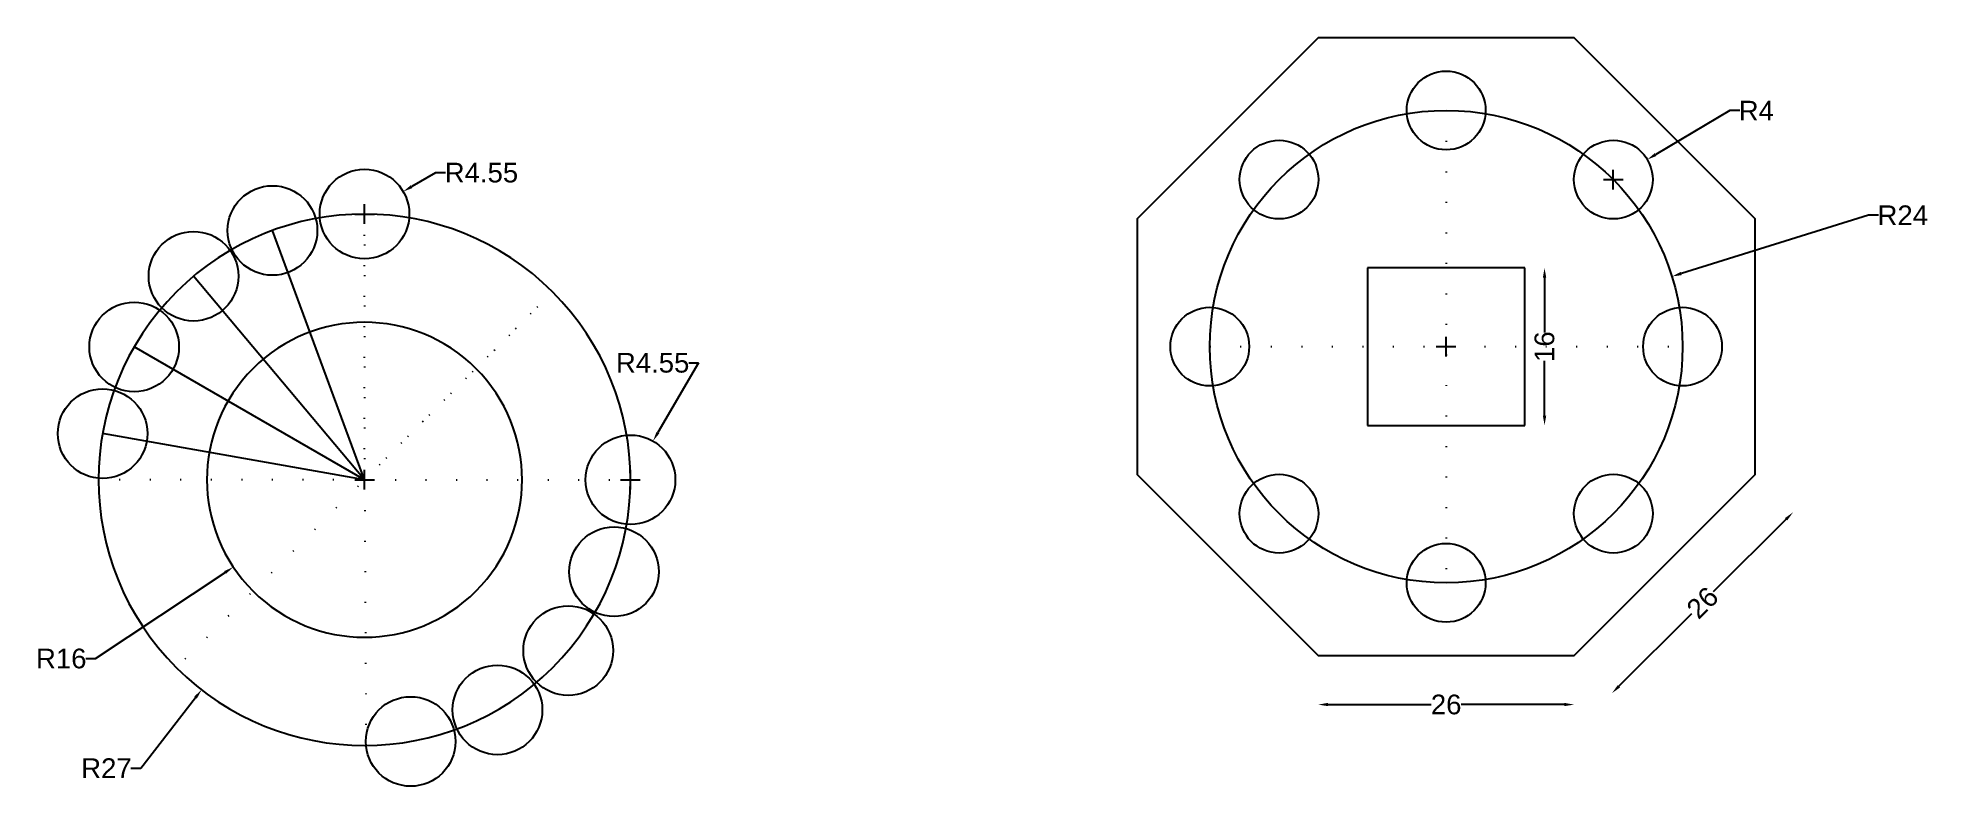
# Model space of a CAD drawing. Header units: inches. Extents: x 6 to 2718, y -10 to 880.
# Drawn here: x 378.7 to 570.5, y 1.6 to 77.6 of the extents above; entities that cross this region are included whole.
import ezdxf

# ---------------------------------------------------------------- set-up
doc = ezdxf.new("R2010")
doc.units = ezdxf.units.IN
doc.header["$MEASUREMENT"] = 0
doc.linetypes.add('ACAD_ISO07W100', pattern=[3, 0, -3])
doc.styles.get("Standard").update_dxf_attribs({"font": 'arial.ttf'})
doc.dimstyles.get("Standard").update_dxf_attribs({"dimtxt": 2, "dimasz": 1, "dimexe": 0.18, "dimexo": 0.0625, "dimgap": 0.09, "dimtad": 0, "dimtoh": 1, "dimdsep": 46, "dimtxsty": 'Standard', "dimcen": 1, "dimse1": 1, "dimse2": 1, "dimadec": 0, "dimazin": 0, "dimtfac": 1, "dimtofl": 0, "dimtmove": 0, "dimatfit": 3, "dimfxl": 1, "dimtolj": 1, "dimtzin": 0, "dimarcsym": 0})

msp = doc.modelspace()

# ---------------------------------------------------------------- blocks, each defined once
blk = doc.blocks.new('*D4')
at = {"color": 0, "lineweight": -2, "transparency": 16777216}
for p, q in [((419.05, 63.92), (416.63, 62.51)), ((420.05, 63.92), (419.05, 63.92)), ((410.83, 59.72), (412.83, 59.72)), ((411.83, 58.72), (411.83, 60.72))]:
    blk.add_line(p, q, dxfattribs=at)
at = {"color": 0, "transparency": 16777216}
blk.add_solid([(416.54, 62.66), (416.71, 62.37), (415.76, 62.01)], dxfattribs=at)
at = {"layer": 'Defpoints', "color": 0, "transparency": 16777216}
for p in [(415.76, 62.01), (411.83, 59.72)]:
    blk.add_point(p, dxfattribs=at)
at = {"color": 0, "transparency": 16777216, "insert": (423.7, 63.92), "char_height": 2, "attachment_point": 5}
blk.add_mtext('\\A1;R4.55', dxfattribs=at)
blk = doc.blocks.new('*D5')
at = {"color": 0, "lineweight": -2, "transparency": 16777216}
for p, q in [((445.74, 44.6), (441.62, 37.52)), ((444.74, 44.6), (445.74, 44.6)), ((437.83, 32.72), (439.83, 32.72)), ((438.83, 31.72), (438.83, 33.72))]:
    blk.add_line(p, q, dxfattribs=at)
at = {"color": 0, "transparency": 16777216}
blk.add_solid([(441.48, 37.6), (441.76, 37.44), (441.12, 36.66)], dxfattribs=at)
at = {"layer": 'Defpoints', "color": 0, "transparency": 16777216}
for p in [(441.12, 36.66), (438.83, 32.72)]:
    blk.add_point(p, dxfattribs=at)
at = {"color": 0, "transparency": 16777216, "insert": (441.08, 44.6), "char_height": 2, "attachment_point": 5}
blk.add_mtext('\\A1;R4.55', dxfattribs=at)
blk = doc.blocks.new('*D6')
at = {"color": 0, "lineweight": -2, "transparency": 16777216}
for p, q in [((410.83, 32.72), (412.83, 32.72)), ((411.83, 31.72), (411.83, 33.72)), ((384.52, 14.55), (397.67, 23.31)), ((383.52, 14.55), (384.52, 14.55))]:
    blk.add_line(p, q, dxfattribs=at)
at = {"color": 0, "transparency": 16777216}
blk.add_solid([(397.58, 23.44), (397.77, 23.17), (398.51, 23.86)], dxfattribs=at)
at = {"layer": 'Defpoints', "color": 0, "transparency": 16777216}
for p in [(411.83, 32.72), (398.51, 23.86)]:
    blk.add_point(p, dxfattribs=at)
at = {"color": 0, "transparency": 16777216, "insert": (381.04, 14.55), "char_height": 2, "attachment_point": 5}
blk.add_mtext('\\A1;R16', dxfattribs=at)
blk = doc.blocks.new('*D7')
at = {"color": 0, "lineweight": -2, "transparency": 16777216}
for p, q in [((410.83, 32.72), (412.83, 32.72)), ((411.83, 31.72), (411.83, 33.72)), ((389.11, 3.42), (394.67, 10.59)), ((388.11, 3.42), (389.11, 3.42))]:
    blk.add_line(p, q, dxfattribs=at)
at = {"color": 0, "transparency": 16777216}
blk.add_solid([(394.54, 10.7), (394.81, 10.49), (395.29, 11.38)], dxfattribs=at)
at = {"layer": 'Defpoints', "color": 0, "transparency": 16777216}
for p in [(411.83, 32.72), (395.29, 11.38)]:
    blk.add_point(p, dxfattribs=at)
at = {"color": 0, "transparency": 16777216, "insert": (385.63, 3.42), "char_height": 2, "attachment_point": 5}
blk.add_mtext('\\A1;R27', dxfattribs=at)
blk = doc.blocks.new('*D8')
at = {"color": 0, "lineweight": -2, "transparency": 16777216}
for p, q in [((556.15, 28.71), (548.76, 21.32)), ((539.18, 11.74), (546.58, 19.14))]:
    blk.add_line(p, q, dxfattribs=at)
at = {"color": 0, "transparency": 16777216}
for points in [[(556.04, 28.83), (556.27, 28.6), (556.86, 29.42)], [(539.06, 11.86), (539.3, 11.63), (538.48, 11.04)]]:
    blk.add_solid(points, dxfattribs=at)
at = {"layer": 'Defpoints', "color": 0, "transparency": 16777216}
for p in [(553.03, 33.25), (556.86, 29.42), (534.64, 14.87)]:
    blk.add_point(p, dxfattribs=at)
at = {"color": 0, "transparency": 16777216, "insert": (547.67, 20.23), "char_height": 2, "attachment_point": 5, "rotation": 45}
blk.add_mtext('\\A1;26', dxfattribs=at)
blk = doc.blocks.new('*D9')
at = {"color": 0, "lineweight": -2, "transparency": 16777216}
for p, q in [((550.44, 70.23), (542.92, 65.77)), ((551.44, 70.23), (550.44, 70.23)), ((538.61, 62.22), (538.61, 64.22)), ((537.61, 63.22), (539.61, 63.22))]:
    blk.add_line(p, q, dxfattribs=at)
at = {"color": 0, "transparency": 16777216}
blk.add_solid([(542.83, 65.92), (543, 65.63), (542.06, 65.26)], dxfattribs=at)
at = {"layer": 'Defpoints', "color": 0, "transparency": 16777216}
for p in [(542.06, 65.26), (538.61, 63.22)]:
    blk.add_point(p, dxfattribs=at)
at = {"color": 0, "transparency": 16777216, "insert": (553.13, 70.23), "char_height": 2, "attachment_point": 5}
blk.add_mtext('\\A1;R4', dxfattribs=at)
blk = doc.blocks.new('*D10')
at = {"color": 0, "lineweight": -2, "transparency": 16777216}
for p, q in [((564.52, 59.6), (545.52, 53.68)), ((565.52, 59.6), (564.52, 59.6)), ((520.64, 46.25), (522.64, 46.25)), ((521.64, 45.25), (521.64, 47.25))]:
    blk.add_line(p, q, dxfattribs=at)
at = {"color": 0, "transparency": 16777216}
blk.add_solid([(545.47, 53.84), (545.56, 53.52), (544.56, 53.38)], dxfattribs=at)
at = {"layer": 'Defpoints', "color": 0, "transparency": 16777216}
for p in [(544.56, 53.38), (521.64, 46.25)]:
    blk.add_point(p, dxfattribs=at)
at = {"color": 0, "transparency": 16777216, "insert": (568, 59.6), "char_height": 2, "attachment_point": 5}
blk.add_mtext('\\A1;R24', dxfattribs=at)
blk = doc.blocks.new('*D11')
at = {"color": 0, "lineweight": -2, "transparency": 16777216}
for p, q in [((531.63, 53.25), (531.63, 47.68)), ((531.63, 39.25), (531.63, 44.82))]:
    blk.add_line(p, q, dxfattribs=at)
at = {"color": 0, "transparency": 16777216}
for points in [[(531.46, 53.25), (531.8, 53.25), (531.63, 54.25)], [(531.46, 39.25), (531.8, 39.25), (531.63, 38.25)]]:
    blk.add_solid(points, dxfattribs=at)
at = {"layer": 'Defpoints', "color": 0, "transparency": 16777216}
for p in [(529.64, 54.25), (529.64, 38.25), (531.63, 38.25)]:
    blk.add_point(p, dxfattribs=at)
at = {"color": 0, "transparency": 16777216, "insert": (531.63, 46.25), "char_height": 2, "attachment_point": 5, "rotation": 90}
blk.add_mtext('\\A1;16', dxfattribs=at)
blk = doc.blocks.new('*D13')
at = {"color": 0, "lineweight": -2, "transparency": 16777216}
for p, q in [((509.64, 9.88), (520.11, 9.88)), ((533.64, 9.88), (523.18, 9.88))]:
    blk.add_line(p, q, dxfattribs=at)
at = {"color": 0, "transparency": 16777216}
for points in [[(509.64, 10.05), (509.64, 9.72), (508.64, 9.88)], [(533.64, 10.05), (533.64, 9.72), (534.64, 9.88)]]:
    blk.add_solid(points, dxfattribs=at)
at = {"layer": 'Defpoints', "color": 0, "transparency": 16777216}
for p in [(508.64, 14.87), (534.64, 14.87), (534.64, 9.88)]:
    blk.add_point(p, dxfattribs=at)
at = {"color": 0, "transparency": 16777216, "insert": (521.64, 9.88), "char_height": 2, "attachment_point": 5}
blk.add_mtext('\\A1;26', dxfattribs=at)

# ---------------------------------------------------------------- dimensions: what is measured, and where the dimension line sits
for center, mpoint, picture, middle in [((538.615, 63.223), (542.056, 65.263), '*D9', (553.134, 70.231)), ((411.828, 59.722), (415.761, 62.011), '*D4', (423.701, 63.924)), ((521.644, 46.252), (544.56, 53.384), '*D10', (567.998, 59.596)), ((438.828, 32.722), (441.116, 36.655), '*D5', (441.085, 44.596)), ((411.828, 32.722), (398.508, 23.859), '*D6', (381.04, 14.551)), ((411.828, 32.722), (395.286, 11.383), '*D7', (385.634, 3.421))]:
    dim = msp.add_radius_dim(center=center, mpoint=mpoint, dimstyle='Standard')
    dim.commit()
    dim.dimension.update_dxf_attribs({"geometry": picture, "text_midpoint": middle, "dimtype": 164})
dim = msp.add_linear_dim(base=(531.629, 38.252), p1=(529.644, 54.252), p2=(529.644, 38.252), angle=90, dimstyle='Standard')
dim.commit()
dim.dimension.update_dxf_attribs({"geometry": '*D11', "text_midpoint": (531.629, 46.252)})
dim = msp.add_aligned_dim(p1=(534.644, 14.867), p2=(553.029, 33.252), distance=-5.418, dimstyle='Standard')
dim.commit()
dim.dimension.update_dxf_attribs({"geometry": '*D8', "text_midpoint": (547.668, 20.228)})
dim = msp.add_linear_dim(base=(534.644, 9.883), p1=(508.644, 14.867), p2=(534.644, 14.867), dimstyle='Standard')
dim.commit()
dim.dimension.update_dxf_attribs({"geometry": '*D13', "text_midpoint": (521.644, 9.883)})

# ---------------------------------------------------------------- linework, layer by layer
at = {"linetype": 'ACAD_ISO07W100'}
for p, q in [((521.644, 70.252), (521.644, 22.252)), ((411.828, 32.722), (411.828, 59.722)), ((411.828, 59.722), (411.828, 32.722)), ((430.92, 51.814), (392.736, 13.631)), ((411.828, 32.722), (430.92, 51.814)), ((497.644, 46.252), (545.644, 46.252)), ((411.828, 32.722), (384.828, 32.722)), ((411.828, 32.722), (438.828, 32.722)), ((411.828, 32.722), (411.985, 5.723))]:
    msp.add_line(p, q, dxfattribs=at)
for p, q in [((411.828, 32.722), (402.484, 58.054)), ((529.644, 54.252), (513.644, 54.252)), ((513.644, 54.252), (513.644, 38.252)), ((529.644, 46.252), (529.644, 54.252)), ((411.828, 32.722), (394.473, 53.406)), ((411.828, 32.722), (388.445, 46.222)), ((529.644, 38.252), (529.644, 46.252)), ((411.828, 32.722), (385.238, 37.411)), ((513.644, 38.252), (521.644, 38.252)), ((521.644, 38.252), (529.644, 38.252)), ((508.644, 14.867), (534.644, 14.867)), ((508.644, 14.867), (521.644, 14.867))]:
    msp.add_line(p, q)
msp.add_lwpolyline([(508.644, 14.867), (534.644, 14.867), (553.029, 33.252), (553.029, 59.252), (534.644, 77.637), (508.644, 77.637), (490.26, 59.252), (490.26, 33.252)], close=True)
for centre, radius in [((521.644, 70.252), 4), ((521.644, 46.252), 24), ((504.674, 63.223), 4), ((538.615, 63.223), 4), ((411.828, 59.722), 4.55), ((402.484, 58.054), 4.55), ((394.473, 53.406), 4.55), ((388.445, 46.222), 4.55), ((497.644, 46.252), 4), ((545.644, 46.252), 4), ((385.238, 37.411), 4.55), ((438.828, 32.722), 4.55), ((504.674, 29.282), 4), ((538.615, 29.282), 4), ((437.16, 23.378), 4.55), ((521.644, 22.252), 4), ((432.511, 15.367), 4.55), ((425.328, 9.34), 4.55), ((416.517, 6.133), 4.55)]:
    msp.add_circle(centre, radius)
for radius, start, end in [(27, 45, 225), (27, 225, 45), (16, 45, 225), (16, 225, 45)]:
    msp.add_arc((411.828, 32.722), radius, start, end)

msp.set_redraw_order([(e.dxf.handle, doc.entitydb.next_handle()) for e in msp.query("TEXT MTEXT ATTDEF DIMENSION ARC_DIMENSION")])  # texts and dimensions are drawn at this point

doc.saveas('drawing.dxf')
